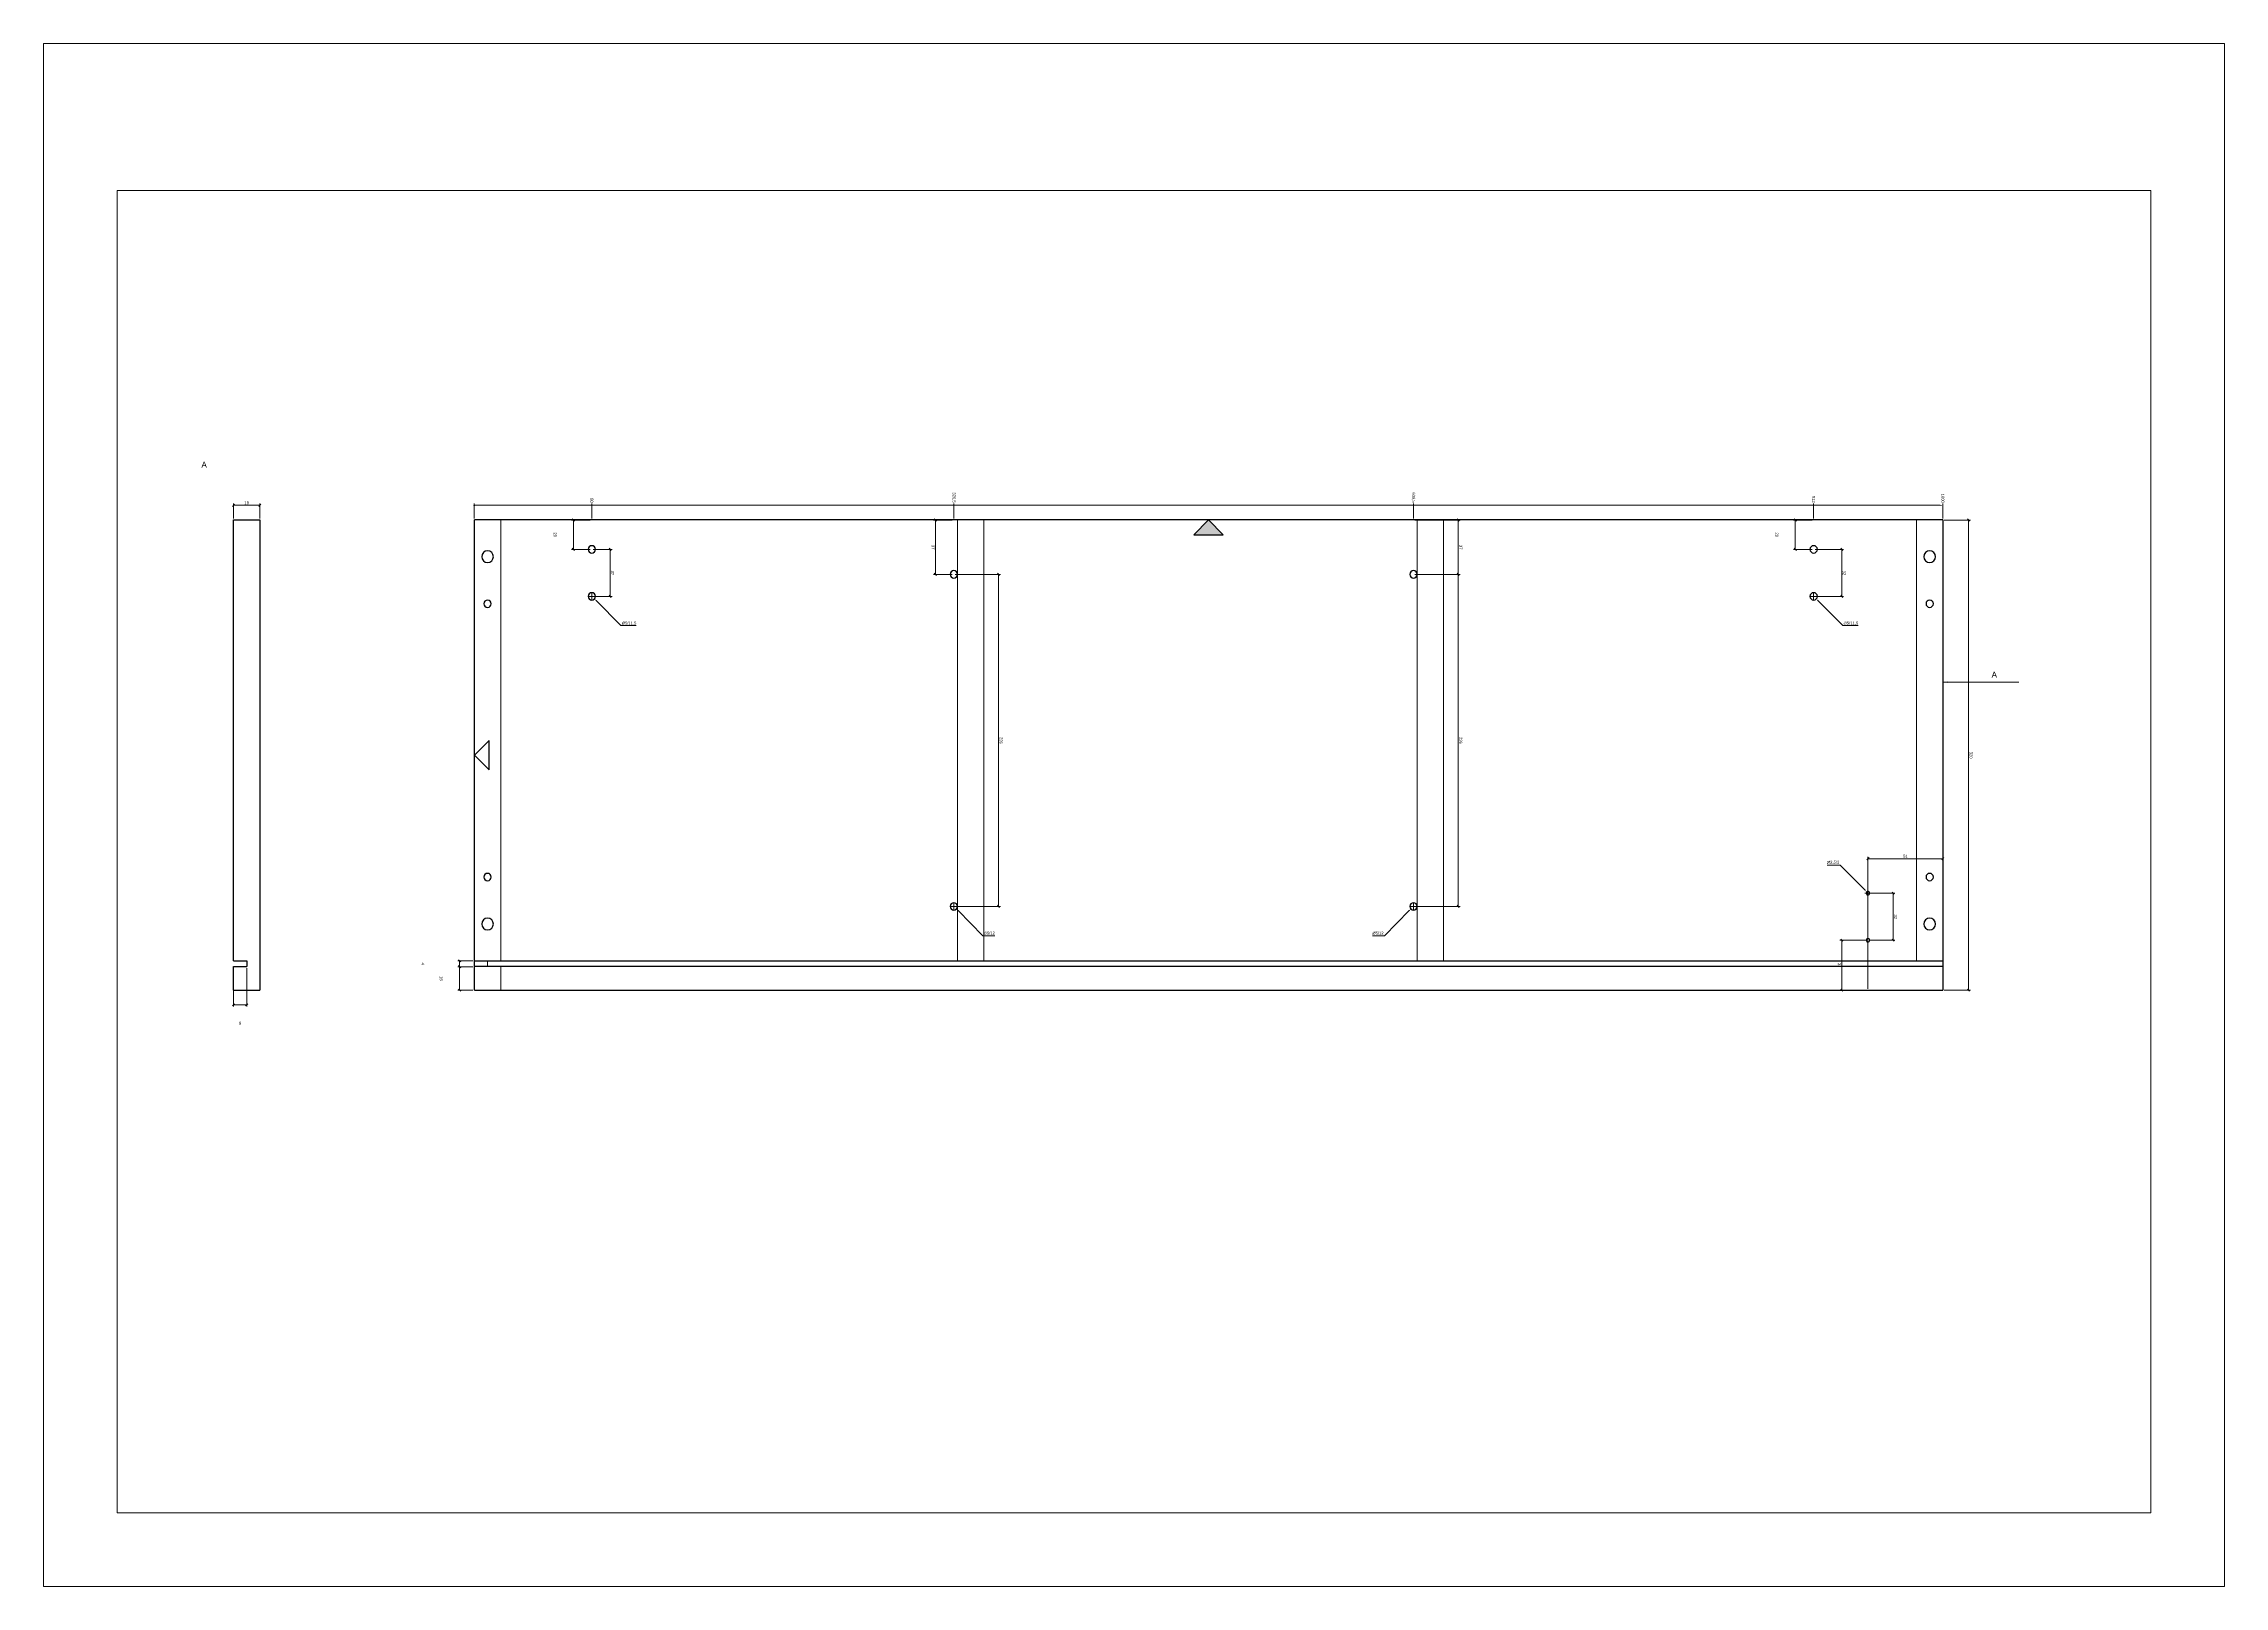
# Paper-space layout 'Left cabinet side' of a CAD drawing. Header units: millimetres. Extents: x -4 to 1481, y -4 to 1046.
import ezdxf

# ---------------------------------------------------------------- set-up
doc = ezdxf.new("R2010")
doc.units = ezdxf.units.MM
doc.layers.get('0').update_dxf_attribs({"true_color": 0xc2c2ced6})
for name, color, linetype, true_color in [('New project_cabinet-001_Left cabinet side_Machining group1_View from above2', 1, 'Continuous', 0xc2ff0000), ('New project_cabinet-001_Left cabinet side_Machining group2_View from above', 1, 'Continuous', 0xc2ff0000), ('New project_cabinet-001_Left cabinet side_Machining group_View from above2', 1, 'Continuous', 0xc2ff0000), ('New project_cabinet-001_Left cabinet side_View from above', 1, 'Continuous', 0xc2ff0000), ('New project_cabinet-001_Left cabinet side_View from right', 1, 'Continuous', 0xc2ff0000)]:
    doc.layers.add(name, color=color, linetype=linetype, true_color=true_color)
doc.layers.add('TitleBlock', color=7, linetype='Continuous')
doc.styles.add('Blum_Dimension', font='arial.ttf', dxfattribs={"height": 2})
doc.styles.add('Blum_ViewInfo', font='arial.ttf', dxfattribs={"height": 4})
doc.dimstyles.new('Blum_Chain', dxfattribs={"dimtxt": 2, "dimasz": 2, "dimexe": 1.25, "dimexo": 1, "dimtad": 0, "dimjust": 4, "dimtih": 1, "dimtoh": 1, "dimtxsty": 'Blum_Dimension', "dimblk1": 'DOTSMALL', "dimsah": 1, "dimcen": 2, "dimadec": 0, "dimazin": 2, "dimtfac": 1, "dimtix": 1, "dimtmove": 0, "dimatfit": 3, "dimldrblk": 'OBLIQUE', "dimfxl": 1, "dimlwd": 5, "dimlwe": 5, "dimarcsym": 0})
doc.dimstyles.new('Blum_Default', dxfattribs={"dimtxt": 2, "dimasz": 1.5, "dimexe": 1.25, "dimexo": 1, "dimtad": 1, "dimtxsty": 'Blum_Dimension', "dimblk": 'OBLIQUE', "dimcen": 2, "dimadec": 0, "dimazin": 2, "dimtfac": 1, "dimtix": 1, "dimtmove": 0, "dimatfit": 3, "dimfxl": 1, "dimlwd": 5, "dimlwe": 5, "dimarcsym": 0})
doc.dimstyles.new('Blum_Default$4', dxfattribs={"dimtxt": 2, "dimasz": 1.5, "dimexe": 1.25, "dimexo": 1, "dimtad": 1, "dimtih": 1, "dimtoh": 1, "dimtxsty": 'Blum_Dimension', "dimblk1": 'OBLIQUE', "dimsah": 1, "dimcen": 2, "dimadec": 0, "dimazin": 2, "dimtfac": 1, "dimtofl": 0, "dimtmove": 0, "dimatfit": 3, "dimfxl": 1, "dimlwd": 5, "dimlwe": 5, "dimarcsym": 0})
doc.dimstyles.new('Blum_ViewInfo', dxfattribs={"dimtxt": 4, "dimasz": 3, "dimexe": 1.25, "dimexo": 1, "dimtad": 1, "dimtxsty": 'Blum_ViewInfo', "dimblk": 'OBLIQUE', "dimcen": 0.09, "dimadec": 0, "dimazin": 2, "dimtfac": 1, "dimtofl": 0, "dimtmove": 0, "dimatfit": 2, "dimfxl": 1, "dimlwd": 20, "dimlwe": 20, "dimarcsym": 0})

# ---------------------------------------------------------------- blocks, each defined once
blk = doc.blocks.new('TitleBlock_Left cabinet side')
at = {"layer": 'TitleBlock', "lineweight": 0}
for points in [[(-0.79, -0.79, 0), (-0.79, 209.21, 0), (296.21, 209.21, 0), (296.21, -0.79, 0)], [(9.21, 9.21, 0), (9.21, 189.21, 0), (286.21, 189.21, 0), (286.21, 9.21, 0)]]:
    blk.add_polyline3d(points, close=True, dxfattribs=at)
blk = doc.blocks.new('_Oblique')
at = {"color": 0, "linetype": 'ByBlock', "lineweight": -2}
blk.add_line((-0.5, -0.5), (0.5, 0.5), dxfattribs=at)
blk = doc.blocks.new('*D127')
at = {"layer": 'Defpoints', "color": 0, "lineweight": 0}
for p in [(125.3, 417.8), (134.3, 417.8), (134.3, 391.8)]:
    blk.add_point(p, dxfattribs=at)
at = {"layer": 'New project_cabinet-001_Left cabinet side_View from right', "color": 0, "lineweight": 5}
for p, q in [((125.3, 416.8), (125.3, 390.6)), ((134.3, 416.8), (134.3, 390.6)), ((125.3, 391.8), (134.3, 391.8))]:
    blk.add_line(p, q, dxfattribs=at)
at = {"layer": 'New project_cabinet-001_Left cabinet side_View from right', "color": 0, "lineweight": 5, "xscale": 1.5, "yscale": 1.5, "zscale": 1.5, "rotation": 180}
blk.add_blockref('_Oblique', (125.3, 391.8), dxfattribs=at)
at = {"layer": 'New project_cabinet-001_Left cabinet side_View from right', "color": 0, "lineweight": 5, "xscale": 1.5, "yscale": 1.5, "zscale": 1.5}
blk.add_blockref('_Oblique', (134.3, 391.8), dxfattribs=at)
at = {"layer": 'New project_cabinet-001_Left cabinet side_View from right', "color": 0, "lineweight": 0, "insert": (129.8, 379.3), "char_height": 2, "attachment_point": 5, "style": 'Blum_Dimension'}
blk.add_mtext('9', dxfattribs=at)
blk = doc.blocks.new('*D130')
at = {"layer": 'Defpoints', "color": 0, "lineweight": 0}
for p in [(143.3, 731.8), (125.3, 721.8), (143.3, 721.8)]:
    blk.add_point(p, dxfattribs=at)
at = {"layer": 'New project_cabinet-001_Left cabinet side_View from right', "color": 0, "lineweight": 5}
for p, q in [((125.3, 722.8), (125.3, 733.1)), ((125.3, 731.8), (143.3, 731.8)), ((143.3, 722.8), (143.3, 733.1))]:
    blk.add_line(p, q, dxfattribs=at)
at = {"layer": 'New project_cabinet-001_Left cabinet side_View from right', "color": 0, "lineweight": 5, "xscale": 1.5, "yscale": 1.5, "zscale": 1.5, "rotation": 180}
blk.add_blockref('_Oblique', (125.3, 731.8), dxfattribs=at)
at = {"layer": 'New project_cabinet-001_Left cabinet side_View from right', "color": 0, "lineweight": 5, "xscale": 1.5, "yscale": 1.5, "zscale": 1.5}
blk.add_blockref('_Oblique', (143.3, 731.8), dxfattribs=at)
at = {"layer": 'New project_cabinet-001_Left cabinet side_View from right', "color": 0, "lineweight": 0, "insert": (134.3, 733.5), "char_height": 2, "attachment_point": 5, "style": 'Blum_Dimension'}
blk.add_mtext('18', dxfattribs=at)
blk = doc.blocks.new('Blum_Trinagle_Outline')
blk.add_lwpolyline([(0, 0), (2, 2), (-2, 2)], close=True)
blk = doc.blocks.new('Blum_Trinagle_Filled')
h = blk.add_hatch(color=256)
h.dxf.hatch_style = 1
h.paths.add_polyline_path([(2, 2), (-2, 2), (0, 0)])
blk.add_lwpolyline([(0, 0), (2, 2), (-2, 2)], close=True)
blk = doc.blocks.new('_DotSmall')
at = {"color": 0, "linetype": 'ByBlock', "const_width": 0.5}
blk.add_lwpolyline([(-0.0625, 0, 1), (0.0625, 0, 1)], format="xyb", close=True, dxfattribs=at)
blk = doc.blocks.new('*D133')
at = {"layer": 'Defpoints', "color": 0, "lineweight": 0}
for p in [(369.3, 731.8), (289.3, 721.8), (369.3, 721.8)]:
    blk.add_point(p, dxfattribs=at)
at = {"layer": 'New project_cabinet-001_Left cabinet side_View from above', "color": 0, "lineweight": 5}
for p, q in [((289.3, 722.8), (289.3, 733.1)), ((289.3, 731.8), (367.3, 731.8)), ((369.3, 722.8), (369.3, 733.1))]:
    blk.add_line(p, q, dxfattribs=at)
at = {"layer": 'New project_cabinet-001_Left cabinet side_View from above', "color": 0, "lineweight": 0}
blk.add_solid([(367.3, 731.5), (367.3, 732.2), (369.3, 731.8)], dxfattribs=at)
at = {"layer": 'New project_cabinet-001_Left cabinet side_View from above', "color": 0, "lineweight": 5, "xscale": 2, "yscale": 2, "zscale": 2, "rotation": 180}
blk.add_blockref('_DotSmall', (289.3, 731.8), dxfattribs=at)
at = {"layer": 'New project_cabinet-001_Left cabinet side_View from above', "color": 0, "lineweight": 0, "insert": (369.3, 735.1), "char_height": 2, "attachment_point": 5, "rotation": 270, "style": 'Blum_Dimension'}
blk.add_mtext('80', dxfattribs=at)
blk = doc.blocks.new('*D136')
at = {"layer": 'Defpoints', "color": 0, "lineweight": 0}
for p in [(615.8, 731.8), (289.3, 721.8), (615.8, 721.8)]:
    blk.add_point(p, dxfattribs=at)
at = {"layer": 'New project_cabinet-001_Left cabinet side_View from above', "color": 0, "lineweight": 5}
for p, q in [((289.3, 722.8), (289.3, 733.1)), ((289.3, 731.8), (613.8, 731.8)), ((615.8, 722.8), (615.8, 733.1))]:
    blk.add_line(p, q, dxfattribs=at)
at = {"layer": 'New project_cabinet-001_Left cabinet side_View from above', "color": 0, "lineweight": 0}
blk.add_solid([(613.8, 731.5), (613.8, 732.2), (615.8, 731.8)], dxfattribs=at)
at = {"layer": 'New project_cabinet-001_Left cabinet side_View from above', "color": 0, "lineweight": 5, "xscale": 2, "yscale": 2, "zscale": 2, "rotation": 180}
blk.add_blockref('_DotSmall', (289.3, 731.8), dxfattribs=at)
at = {"layer": 'New project_cabinet-001_Left cabinet side_View from above', "color": 0, "lineweight": 0, "insert": (615.8, 737.1), "char_height": 2, "attachment_point": 5, "rotation": 270, "style": 'Blum_Dimension'}
blk.add_mtext('326,5', dxfattribs=at)
blk = doc.blocks.new('*D139')
at = {"layer": 'Defpoints', "color": 0, "lineweight": 0}
for p in [(928.8, 731.8), (289.3, 721.8), (928.8, 721.8)]:
    blk.add_point(p, dxfattribs=at)
at = {"layer": 'New project_cabinet-001_Left cabinet side_View from above', "color": 0, "lineweight": 5}
for p, q in [((289.3, 722.8), (289.3, 733.1)), ((289.3, 731.8), (926.8, 731.8)), ((928.8, 722.8), (928.8, 733.1))]:
    blk.add_line(p, q, dxfattribs=at)
at = {"layer": 'New project_cabinet-001_Left cabinet side_View from above', "color": 0, "lineweight": 0}
blk.add_solid([(926.8, 731.5), (926.8, 732.2), (928.8, 731.8)], dxfattribs=at)
at = {"layer": 'New project_cabinet-001_Left cabinet side_View from above', "color": 0, "lineweight": 5, "xscale": 2, "yscale": 2, "zscale": 2, "rotation": 180}
blk.add_blockref('_DotSmall', (289.3, 731.8), dxfattribs=at)
at = {"layer": 'New project_cabinet-001_Left cabinet side_View from above', "color": 0, "lineweight": 0, "insert": (928.8, 737.1), "char_height": 2, "attachment_point": 5, "rotation": 270, "style": 'Blum_Dimension'}
blk.add_mtext('639,5', dxfattribs=at)
blk = doc.blocks.new('*D142')
at = {"layer": 'Defpoints', "color": 0, "lineweight": 0}
for p in [(1201.3, 731.8), (289.3, 721.8), (1201.3, 721.8)]:
    blk.add_point(p, dxfattribs=at)
at = {"layer": 'New project_cabinet-001_Left cabinet side_View from above', "color": 0, "lineweight": 5}
for p, q in [((289.3, 722.8), (289.3, 733.1)), ((289.3, 731.8), (1199.3, 731.8)), ((1201.3, 722.8), (1201.3, 733.1))]:
    blk.add_line(p, q, dxfattribs=at)
at = {"layer": 'New project_cabinet-001_Left cabinet side_View from above', "color": 0, "lineweight": 0}
blk.add_solid([(1199.3, 731.5), (1199.3, 732.2), (1201.3, 731.8)], dxfattribs=at)
at = {"layer": 'New project_cabinet-001_Left cabinet side_View from above', "color": 0, "lineweight": 5, "xscale": 2, "yscale": 2, "zscale": 2, "rotation": 180}
blk.add_blockref('_DotSmall', (289.3, 731.8), dxfattribs=at)
at = {"layer": 'New project_cabinet-001_Left cabinet side_View from above', "color": 0, "lineweight": 0, "insert": (1201.3, 735.9), "char_height": 2, "attachment_point": 5, "rotation": 270, "style": 'Blum_Dimension'}
blk.add_mtext('912', dxfattribs=at)
blk = doc.blocks.new('*D145')
at = {"layer": 'Defpoints', "color": 0, "lineweight": 0}
for p in [(1289.3, 731.8), (289.3, 721.8), (1289.3, 721.8)]:
    blk.add_point(p, dxfattribs=at)
at = {"layer": 'New project_cabinet-001_Left cabinet side_View from above', "color": 0, "lineweight": 5}
for p, q in [((289.3, 722.8), (289.3, 733.1)), ((289.3, 731.8), (1287.3, 731.8)), ((1289.3, 722.8), (1289.3, 733.1))]:
    blk.add_line(p, q, dxfattribs=at)
at = {"layer": 'New project_cabinet-001_Left cabinet side_View from above', "color": 0, "lineweight": 0}
blk.add_solid([(1287.3, 731.5), (1287.3, 732.2), (1289.3, 731.8)], dxfattribs=at)
at = {"layer": 'New project_cabinet-001_Left cabinet side_View from above', "color": 0, "lineweight": 5, "xscale": 2, "yscale": 2, "zscale": 2, "rotation": 180}
blk.add_blockref('_DotSmall', (289.3, 731.8), dxfattribs=at)
at = {"layer": 'New project_cabinet-001_Left cabinet side_View from above', "color": 0, "lineweight": 0, "insert": (1289.3, 736.6), "char_height": 2, "attachment_point": 5, "rotation": 270, "style": 'Blum_Dimension'}
blk.add_mtext('1000', dxfattribs=at)
blk = doc.blocks.new('*D148')
at = {"layer": 'Defpoints', "color": 0, "lineweight": 0}
for p in [(279.3, 417.8), (289.3, 417.8), (289.3, 401.8)]:
    blk.add_point(p, dxfattribs=at)
at = {"layer": 'New project_cabinet-001_Left cabinet side_View from above', "color": 0, "lineweight": 5}
for p, q in [((288.3, 417.8), (278.1, 417.8)), ((279.3, 401.8), (279.3, 417.8)), ((288.3, 401.8), (278.1, 401.8))]:
    blk.add_line(p, q, dxfattribs=at)
at = {"layer": 'New project_cabinet-001_Left cabinet side_View from above', "color": 0, "lineweight": 5, "xscale": 1.5, "yscale": 1.5, "zscale": 1.5}
for p, rotation in [((279.3, 417.8), 90), ((279.3, 401.8), 270)]:
    blk.add_blockref('_Oblique', p, dxfattribs=dict(at, rotation=rotation))
at = {"layer": 'New project_cabinet-001_Left cabinet side_View from above', "color": 0, "lineweight": 0, "insert": (266.8, 409.8), "char_height": 2, "attachment_point": 5, "rotation": 270, "style": 'Blum_Dimension'}
blk.add_mtext('16', dxfattribs=at)
blk = doc.blocks.new('*D151')
at = {"layer": 'Defpoints', "color": 0, "lineweight": 0}
for p in [(279.3, 421.8), (289.3, 421.8), (289.3, 417.8)]:
    blk.add_point(p, dxfattribs=at)
at = {"layer": 'New project_cabinet-001_Left cabinet side_View from above', "color": 0, "lineweight": 5}
for p, q in [((288.3, 421.8), (278.1, 421.8)), ((288.3, 417.8), (278.1, 417.8)), ((279.3, 417.8), (279.3, 421.8))]:
    blk.add_line(p, q, dxfattribs=at)
at = {"layer": 'New project_cabinet-001_Left cabinet side_View from above', "color": 0, "lineweight": 5, "xscale": 1.5, "yscale": 1.5, "zscale": 1.5}
for p, rotation in [((279.3, 421.8), 90), ((279.3, 417.8), 270)]:
    blk.add_blockref('_Oblique', p, dxfattribs=dict(at, rotation=rotation))
at = {"layer": 'New project_cabinet-001_Left cabinet side_View from above', "color": 0, "lineweight": 0, "insert": (254.3, 419.8), "char_height": 2, "attachment_point": 5, "rotation": 270, "style": 'Blum_Dimension'}
blk.add_mtext('4', dxfattribs=at)
blk = doc.blocks.new('*D154')
at = {"layer": 'Defpoints', "color": 0, "lineweight": 0}
for p in [(356.8, 721.8), (369.3, 721.8), (369.3, 701.8)]:
    blk.add_point(p, dxfattribs=at)
at = {"layer": 'New project_cabinet-001_Left cabinet side_View from above', "color": 0, "lineweight": 5}
for p, q in [((368.3, 721.8), (355.6, 721.8)), ((356.8, 701.8), (356.8, 721.8)), ((368.3, 701.8), (355.6, 701.8))]:
    blk.add_line(p, q, dxfattribs=at)
at = {"layer": 'New project_cabinet-001_Left cabinet side_View from above', "color": 0, "lineweight": 5, "xscale": 1.5, "yscale": 1.5, "zscale": 1.5}
for p, rotation in [((356.8, 721.8), 90), ((356.8, 701.8), 270)]:
    blk.add_blockref('_Oblique', p, dxfattribs=dict(at, rotation=rotation))
at = {"layer": 'New project_cabinet-001_Left cabinet side_View from above', "color": 0, "lineweight": 0, "insert": (344.3, 711.8), "char_height": 2, "attachment_point": 5, "rotation": 270, "style": 'Blum_Dimension'}
blk.add_mtext('20', dxfattribs=at)
blk = doc.blocks.new('*D157')
at = {"layer": 'Defpoints', "color": 0, "lineweight": 0}
for p in [(369.3, 701.8), (381.8, 701.8), (369.3, 669.8)]:
    blk.add_point(p, dxfattribs=at)
at = {"layer": 'New project_cabinet-001_Left cabinet side_View from above', "color": 0, "lineweight": 5}
for p, q in [((370.3, 701.8), (383.1, 701.8)), ((381.8, 669.8), (381.8, 701.8)), ((370.3, 669.8), (383.1, 669.8))]:
    blk.add_line(p, q, dxfattribs=at)
at = {"layer": 'New project_cabinet-001_Left cabinet side_View from above', "color": 0, "lineweight": 5, "xscale": 1.5, "yscale": 1.5, "zscale": 1.5}
for p, rotation in [((381.8, 701.8), 90), ((381.8, 669.8), 270)]:
    blk.add_blockref('_Oblique', p, dxfattribs=dict(at, rotation=rotation))
at = {"layer": 'New project_cabinet-001_Left cabinet side_View from above', "color": 0, "lineweight": 0, "insert": (383.5, 685.8), "char_height": 2, "attachment_point": 5, "rotation": 270, "style": 'Blum_Dimension'}
blk.add_mtext('32', dxfattribs=at)
blk = doc.blocks.new('*D160')
at = {"layer": 'Defpoints', "color": 0, "lineweight": 0}
for p in [(603.3, 721.8), (615.8, 721.8), (615.8, 684.8)]:
    blk.add_point(p, dxfattribs=at)
at = {"layer": 'New project_cabinet-001_Left cabinet side_View from above', "color": 0, "lineweight": 5}
for p, q in [((614.8, 721.8), (602.1, 721.8)), ((603.3, 684.8), (603.3, 721.8)), ((614.8, 684.8), (602.1, 684.8))]:
    blk.add_line(p, q, dxfattribs=at)
at = {"layer": 'New project_cabinet-001_Left cabinet side_View from above', "color": 0, "lineweight": 5, "xscale": 1.5, "yscale": 1.5, "zscale": 1.5}
for p, rotation in [((603.3, 721.8), 90), ((603.3, 684.8), 270)]:
    blk.add_blockref('_Oblique', p, dxfattribs=dict(at, rotation=rotation))
at = {"layer": 'New project_cabinet-001_Left cabinet side_View from above', "color": 0, "lineweight": 0, "insert": (601.7, 703.3), "char_height": 2, "attachment_point": 5, "rotation": 270, "style": 'Blum_Dimension'}
blk.add_mtext('37', dxfattribs=at)
blk = doc.blocks.new('*D163')
at = {"layer": 'Defpoints', "color": 0, "lineweight": 0}
for p in [(615.8, 684.8), (646.3, 684.8), (615.8, 458.8)]:
    blk.add_point(p, dxfattribs=at)
at = {"layer": 'New project_cabinet-001_Left cabinet side_View from above', "color": 0, "lineweight": 5}
for p, q in [((616.8, 684.8), (647.6, 684.8)), ((646.3, 458.8), (646.3, 684.8)), ((616.8, 458.8), (647.6, 458.8))]:
    blk.add_line(p, q, dxfattribs=at)
at = {"layer": 'New project_cabinet-001_Left cabinet side_View from above', "color": 0, "lineweight": 5, "xscale": 1.5, "yscale": 1.5, "zscale": 1.5}
for p, rotation in [((646.3, 684.8), 90), ((646.3, 458.8), 270)]:
    blk.add_blockref('_Oblique', p, dxfattribs=dict(at, rotation=rotation))
at = {"layer": 'New project_cabinet-001_Left cabinet side_View from above', "color": 0, "lineweight": 0, "insert": (648, 571.8), "char_height": 2, "attachment_point": 5, "rotation": 270, "style": 'Blum_Dimension'}
blk.add_mtext('226', dxfattribs=at)
blk = doc.blocks.new('*D166')
at = {"layer": 'Defpoints', "color": 0, "lineweight": 0}
for p in [(928.8, 684.8), (959.3, 684.8), (928.8, 458.8)]:
    blk.add_point(p, dxfattribs=at)
at = {"layer": 'New project_cabinet-001_Left cabinet side_View from above', "color": 0, "lineweight": 5}
for p, q in [((929.8, 684.8), (960.6, 684.8)), ((959.3, 458.8), (959.3, 684.8)), ((929.8, 458.8), (960.6, 458.8))]:
    blk.add_line(p, q, dxfattribs=at)
at = {"layer": 'New project_cabinet-001_Left cabinet side_View from above', "color": 0, "lineweight": 5, "xscale": 1.5, "yscale": 1.5, "zscale": 1.5}
for p, rotation in [((959.3, 684.8), 90), ((959.3, 458.8), 270)]:
    blk.add_blockref('_Oblique', p, dxfattribs=dict(at, rotation=rotation))
at = {"layer": 'New project_cabinet-001_Left cabinet side_View from above', "color": 0, "lineweight": 0, "insert": (961, 571.8), "char_height": 2, "attachment_point": 5, "rotation": 270, "style": 'Blum_Dimension'}
blk.add_mtext('226', dxfattribs=at)
blk = doc.blocks.new('*D169')
at = {"layer": 'Defpoints', "color": 0, "lineweight": 0}
for p in [(928.8, 721.8), (959.3, 721.8), (928.8, 684.8)]:
    blk.add_point(p, dxfattribs=at)
at = {"layer": 'New project_cabinet-001_Left cabinet side_View from above', "color": 0, "lineweight": 5}
for p, q in [((929.8, 721.8), (960.6, 721.8)), ((959.3, 684.8), (959.3, 721.8)), ((929.8, 684.8), (960.6, 684.8))]:
    blk.add_line(p, q, dxfattribs=at)
at = {"layer": 'New project_cabinet-001_Left cabinet side_View from above', "color": 0, "lineweight": 5, "xscale": 1.5, "yscale": 1.5, "zscale": 1.5}
for p, rotation in [((959.3, 721.8), 90), ((959.3, 684.8), 270)]:
    blk.add_blockref('_Oblique', p, dxfattribs=dict(at, rotation=rotation))
at = {"layer": 'New project_cabinet-001_Left cabinet side_View from above', "color": 0, "lineweight": 0, "insert": (961, 703.3), "char_height": 2, "attachment_point": 5, "rotation": 270, "style": 'Blum_Dimension'}
blk.add_mtext('37', dxfattribs=at)
blk = doc.blocks.new('*D172')
at = {"layer": 'Defpoints', "color": 0, "lineweight": 0}
for p in [(1188.8, 721.8), (1201.3, 721.8), (1201.3, 701.8)]:
    blk.add_point(p, dxfattribs=at)
at = {"layer": 'New project_cabinet-001_Left cabinet side_View from above', "color": 0, "lineweight": 5}
for p, q in [((1200.3, 721.8), (1187.6, 721.8)), ((1188.8, 701.8), (1188.8, 721.8)), ((1200.3, 701.8), (1187.6, 701.8))]:
    blk.add_line(p, q, dxfattribs=at)
at = {"layer": 'New project_cabinet-001_Left cabinet side_View from above', "color": 0, "lineweight": 5, "xscale": 1.5, "yscale": 1.5, "zscale": 1.5}
for p, rotation in [((1188.8, 721.8), 90), ((1188.8, 701.8), 270)]:
    blk.add_blockref('_Oblique', p, dxfattribs=dict(at, rotation=rotation))
at = {"layer": 'New project_cabinet-001_Left cabinet side_View from above', "color": 0, "lineweight": 0, "insert": (1176.3, 711.8), "char_height": 2, "attachment_point": 5, "rotation": 270, "style": 'Blum_Dimension'}
blk.add_mtext('20', dxfattribs=at)
blk = doc.blocks.new('*D175')
at = {"layer": 'Defpoints', "color": 0, "lineweight": 0}
for p in [(1220.5, 435.8), (1238.3, 435.8), (1238.3, 401.8)]:
    blk.add_point(p, dxfattribs=at)
at = {"layer": 'New project_cabinet-001_Left cabinet side_View from above', "color": 0, "lineweight": 5}
for p, q in [((1237.3, 435.8), (1219.2, 435.8)), ((1220.5, 401.8), (1220.5, 435.8)), ((1237.3, 401.8), (1219.2, 401.8))]:
    blk.add_line(p, q, dxfattribs=at)
at = {"layer": 'New project_cabinet-001_Left cabinet side_View from above', "color": 0, "lineweight": 5, "xscale": 1.5, "yscale": 1.5, "zscale": 1.5}
for p, rotation in [((1220.5, 435.8), 90), ((1220.5, 401.8), 270)]:
    blk.add_blockref('_Oblique', p, dxfattribs=dict(at, rotation=rotation))
at = {"layer": 'New project_cabinet-001_Left cabinet side_View from above', "color": 0, "lineweight": 0, "insert": (1218.8, 418.8), "char_height": 2, "attachment_point": 5, "rotation": 270, "style": 'Blum_Dimension'}
blk.add_mtext('34', dxfattribs=at)
blk = doc.blocks.new('*D178')
at = {"layer": 'Defpoints', "color": 0, "lineweight": 0}
for p in [(1201.3, 701.8), (1220.5, 701.8), (1201.3, 669.8)]:
    blk.add_point(p, dxfattribs=at)
at = {"layer": 'New project_cabinet-001_Left cabinet side_View from above', "color": 0, "lineweight": 5}
for p, q in [((1202.3, 701.8), (1221.7, 701.8)), ((1220.5, 669.8), (1220.5, 701.8)), ((1202.3, 669.8), (1221.7, 669.8))]:
    blk.add_line(p, q, dxfattribs=at)
at = {"layer": 'New project_cabinet-001_Left cabinet side_View from above', "color": 0, "lineweight": 5, "xscale": 1.5, "yscale": 1.5, "zscale": 1.5}
for p, rotation in [((1220.5, 701.8), 90), ((1220.5, 669.8), 270)]:
    blk.add_blockref('_Oblique', p, dxfattribs=dict(at, rotation=rotation))
at = {"layer": 'New project_cabinet-001_Left cabinet side_View from above', "color": 0, "lineweight": 0, "insert": (1222.1, 685.8), "char_height": 2, "attachment_point": 5, "rotation": 270, "style": 'Blum_Dimension'}
blk.add_mtext('32', dxfattribs=at)
blk = doc.blocks.new('*D181')
at = {"layer": 'Defpoints', "color": 0, "lineweight": 0}
for p in [(1238.3, 467.8), (1255.5, 467.8), (1238.3, 435.8)]:
    blk.add_point(p, dxfattribs=at)
at = {"layer": 'New project_cabinet-001_Left cabinet side_View from above', "color": 0, "lineweight": 5}
for p, q in [((1239.3, 467.8), (1256.7, 467.8)), ((1255.5, 435.8), (1255.5, 467.8)), ((1239.3, 435.8), (1256.7, 435.8))]:
    blk.add_line(p, q, dxfattribs=at)
at = {"layer": 'New project_cabinet-001_Left cabinet side_View from above', "color": 0, "lineweight": 5, "xscale": 1.5, "yscale": 1.5, "zscale": 1.5}
for p, rotation in [((1255.5, 467.8), 90), ((1255.5, 435.8), 270)]:
    blk.add_blockref('_Oblique', p, dxfattribs=dict(at, rotation=rotation))
at = {"layer": 'New project_cabinet-001_Left cabinet side_View from above', "color": 0, "lineweight": 0, "insert": (1257.1, 451.8), "char_height": 2, "attachment_point": 5, "rotation": 270, "style": 'Blum_Dimension'}
blk.add_mtext('32', dxfattribs=at)
blk = doc.blocks.new('*D184')
at = {"layer": 'Defpoints', "color": 0, "lineweight": 0}
for p in [(1289.3, 491.3), (1238.3, 401.8), (1289.3, 401.8)]:
    blk.add_point(p, dxfattribs=at)
at = {"layer": 'New project_cabinet-001_Left cabinet side_View from above', "color": 0, "lineweight": 5}
for p, q in [((1238.3, 402.8), (1238.3, 492.6)), ((1238.3, 491.3), (1289.3, 491.3)), ((1289.3, 402.8), (1289.3, 492.6))]:
    blk.add_line(p, q, dxfattribs=at)
at = {"layer": 'New project_cabinet-001_Left cabinet side_View from above', "color": 0, "lineweight": 5, "xscale": 1.5, "yscale": 1.5, "zscale": 1.5, "rotation": 180}
blk.add_blockref('_Oblique', (1238.3, 491.3), dxfattribs=at)
at = {"layer": 'New project_cabinet-001_Left cabinet side_View from above', "color": 0, "lineweight": 5, "xscale": 1.5, "yscale": 1.5, "zscale": 1.5}
blk.add_blockref('_Oblique', (1289.3, 491.3), dxfattribs=at)
at = {"layer": 'New project_cabinet-001_Left cabinet side_View from above', "color": 0, "lineweight": 0, "insert": (1263.8, 493), "char_height": 2, "attachment_point": 5, "style": 'Blum_Dimension'}
blk.add_mtext('51', dxfattribs=at)
blk = doc.blocks.new('*D187')
at = {"layer": 'Defpoints', "color": 0, "lineweight": 0}
for p in [(930.6, 460.6), (927.1, 457.1)]:
    blk.add_point(p, dxfattribs=at)
at = {"layer": 'New project_cabinet-001_Left cabinet side_Machining group_View from above2', "color": 0, "lineweight": 5}
for p, q in [((928.8, 456.8), (928.8, 460.8)), ((909, 438.9), (926, 456)), ((926.8, 458.8), (930.8, 458.8)), ((901, 438.9), (909, 438.9))]:
    blk.add_line(p, q, dxfattribs=at)
at = {"layer": 'New project_cabinet-001_Left cabinet side_Machining group_View from above2', "color": 0, "lineweight": 0}
blk.add_solid([(925.8, 456.2), (926.2, 455.8), (927.1, 457.1)], dxfattribs=at)
at = {"layer": 'New project_cabinet-001_Left cabinet side_Machining group_View from above2', "color": 0, "lineweight": 0, "insert": (904.7, 440.6), "char_height": 2, "attachment_point": 5, "style": 'Blum_Dimension'}
blk.add_mtext('∅5/12', dxfattribs=at)
blk = doc.blocks.new('*D190')
at = {"layer": 'Defpoints', "color": 0, "lineweight": 0}
for p in [(614.1, 460.6), (617.6, 457.1)]:
    blk.add_point(p, dxfattribs=at)
at = {"layer": 'New project_cabinet-001_Left cabinet side_Machining group_View from above2', "color": 0, "lineweight": 5}
for p, q in [((615.8, 456.8), (615.8, 460.8)), ((613.8, 458.8), (617.8, 458.8)), ((635.7, 438.9), (618.7, 456)), ((643.7, 438.9), (635.7, 438.9))]:
    blk.add_line(p, q, dxfattribs=at)
at = {"layer": 'New project_cabinet-001_Left cabinet side_Machining group_View from above2', "color": 0, "lineweight": 0}
blk.add_solid([(618.9, 456.2), (618.5, 455.8), (617.6, 457.1)], dxfattribs=at)
at = {"layer": 'New project_cabinet-001_Left cabinet side_Machining group_View from above2', "color": 0, "lineweight": 0, "insert": (640, 440.6), "char_height": 2, "attachment_point": 5, "style": 'Blum_Dimension'}
blk.add_mtext('∅5/12', dxfattribs=at)
blk = doc.blocks.new('*D193')
at = {"layer": 'Defpoints', "color": 0, "lineweight": 0}
for p in [(1199.6, 671.6), (1203.1, 668.1)]:
    blk.add_point(p, dxfattribs=at)
at = {"layer": 'New project_cabinet-001_Left cabinet side_Machining group1_View from above2', "color": 0, "lineweight": 5}
for p, q in [((1199.3, 669.8), (1203.3, 669.8)), ((1201.3, 667.8), (1201.3, 671.8)), ((1221.2, 649.9), (1204.2, 667)), ((1231.6, 649.9), (1221.2, 649.9))]:
    blk.add_line(p, q, dxfattribs=at)
at = {"layer": 'New project_cabinet-001_Left cabinet side_Machining group1_View from above2', "color": 0, "lineweight": 0}
blk.add_solid([(1204.4, 667.2), (1204, 666.8), (1203.1, 668.1)], dxfattribs=at)
at = {"layer": 'New project_cabinet-001_Left cabinet side_Machining group1_View from above2', "color": 0, "lineweight": 0, "insert": (1226.7, 651.6), "char_height": 2, "attachment_point": 5, "style": 'Blum_Dimension'}
blk.add_mtext('∅5/11.5', dxfattribs=at)
blk = doc.blocks.new('*D196')
at = {"layer": 'Defpoints', "color": 0, "lineweight": 0}
for p in [(367.6, 671.6), (371.1, 668.1)]:
    blk.add_point(p, dxfattribs=at)
at = {"layer": 'New project_cabinet-001_Left cabinet side_Machining group1_View from above2', "color": 0, "lineweight": 5}
for p, q in [((367.3, 669.8), (371.3, 669.8)), ((369.3, 667.8), (369.3, 671.8)), ((389.2, 649.9), (372.2, 667)), ((399.6, 649.9), (389.2, 649.9))]:
    blk.add_line(p, q, dxfattribs=at)
at = {"layer": 'New project_cabinet-001_Left cabinet side_Machining group1_View from above2', "color": 0, "lineweight": 0}
blk.add_solid([(372.4, 667.2), (372, 666.8), (371.1, 668.1)], dxfattribs=at)
at = {"layer": 'New project_cabinet-001_Left cabinet side_Machining group1_View from above2', "color": 0, "lineweight": 0, "insert": (394.7, 651.6), "char_height": 2, "attachment_point": 5, "style": 'Blum_Dimension'}
blk.add_mtext('∅5/11.5', dxfattribs=at)
blk = doc.blocks.new('*D199')
at = {"layer": 'Defpoints', "color": 0, "lineweight": 0}
for p in [(1237.5, 468.7), (1239.2, 466.9)]:
    blk.add_point(p, dxfattribs=at)
at = {"layer": 'New project_cabinet-001_Left cabinet side_Machining group2_View from above', "color": 0, "lineweight": 5}
for p, q in [((1210.6, 486.8), (1219.3, 486.8)), ((1219.3, 486.8), (1236.4, 469.8)), ((1236.3, 467.8), (1240.3, 467.8)), ((1238.3, 465.8), (1238.3, 469.8))]:
    blk.add_line(p, q, dxfattribs=at)
at = {"layer": 'New project_cabinet-001_Left cabinet side_Machining group2_View from above', "color": 0, "lineweight": 0}
blk.add_solid([(1236.6, 469.9), (1236.2, 469.6), (1237.5, 468.7)], dxfattribs=at)
at = {"layer": 'New project_cabinet-001_Left cabinet side_Machining group2_View from above', "color": 0, "lineweight": 0, "insert": (1214.6, 488.7), "char_height": 2, "attachment_point": 5, "style": 'Blum_Dimension'}
blk.add_mtext('∅2,5/3', dxfattribs=at)
blk = doc.blocks.new('*D202')
at = {"layer": 'Defpoints', "color": 0, "lineweight": 0}
for p in [(1289.3, 721.8), (1306.8, 721.8), (1289.3, 401.8)]:
    blk.add_point(p, dxfattribs=at)
at = {"layer": 'New project_cabinet-001_Left cabinet side_View from above', "color": 0, "lineweight": 5}
for p, q in [((1290.3, 721.8), (1308.1, 721.8)), ((1306.8, 401.8), (1306.8, 721.8)), ((1290.3, 401.8), (1308.1, 401.8))]:
    blk.add_line(p, q, dxfattribs=at)
at = {"layer": 'New project_cabinet-001_Left cabinet side_View from above', "color": 0, "lineweight": 5, "xscale": 1.5, "yscale": 1.5, "zscale": 1.5}
for p, rotation in [((1306.8, 721.8), 90), ((1306.8, 401.8), 270)]:
    blk.add_blockref('_Oblique', p, dxfattribs=dict(at, rotation=rotation))
at = {"layer": 'New project_cabinet-001_Left cabinet side_View from above', "color": 0, "lineweight": 0, "insert": (1308.5, 561.8), "char_height": 2, "attachment_point": 5, "rotation": 270, "style": 'Blum_Dimension'}
blk.add_mtext('320', dxfattribs=at)

psp = doc.layouts.new('Left cabinet side')

# ---------------------------------------------------------------- linework, layer by layer
at = {"linetype": 'Continuous', "lineweight": 30}
for p, q in [((125.35, 704.328), (125.35, 721.828)), ((125.35, 721.828), (143.35, 721.828)), ((143.35, 721.828), (143.35, 401.828)), ((289.35, 421.828), (289.35, 721.828)), ((1289.35, 721.828), (289.35, 721.828)), ((1289.35, 721.828), (1289.35, 421.828)), ((125.35, 700.828), (125.35, 704.328)), ((125.35, 699.328), (125.35, 700.828)), ((125.35, 692.828), (125.35, 699.328)), ((125.35, 687.328), (125.35, 692.828)), ((125.35, 682.328), (125.35, 687.328)), ((125.35, 672.328), (125.35, 682.328)), ((125.35, 667.328), (125.35, 672.328)), ((125.35, 662.328), (125.35, 667.328)), ((125.35, 481.328), (125.35, 662.328)), ((125.35, 476.328), (125.35, 481.328)), ((125.35, 469.078), (125.35, 476.328)), ((125.35, 466.578), (125.35, 469.078)), ((125.35, 461.328), (125.35, 466.578)), ((125.35, 456.328), (125.35, 461.328)), ((125.35, 450.828), (125.35, 456.328)), ((125.35, 442.828), (125.35, 450.828)), ((125.35, 437.078), (125.35, 442.828)), ((125.35, 434.578), (125.35, 437.078)), ((125.35, 421.828), (125.35, 434.578)), ((125.35, 421.828), (134.35, 421.828)), ((125.35, 417.828), (134.35, 417.828)), ((125.35, 401.828), (125.35, 417.828)), ((134.35, 421.828), (134.35, 417.828)), ((289.35, 421.828), (1289.35, 421.828)), ((289.35, 417.828), (289.35, 421.828)), ((1289.35, 417.828), (289.35, 417.828)), ((289.35, 401.828), (289.35, 417.828)), ((1289.35, 421.828), (1289.35, 417.828)), ((1289.35, 417.828), (1289.35, 401.828)), ((125.35, 401.828), (143.35, 401.828)), ((289.35, 401.828), (1289.35, 401.828))]:
    psp.add_line(p, q, dxfattribs=at)
at = {"linetype": 'Continuous', "lineweight": 5}
for p, q in [((289.35, 721.828), (289.35, 401.828)), ((307.35, 721.828), (289.35, 721.828)), ((307.35, 421.828), (307.35, 721.828)), ((618.35, 421.828), (618.35, 721.828)), ((636.35, 721.828), (618.35, 721.828)), ((636.35, 721.828), (636.35, 421.828)), ((931.35, 421.828), (931.35, 721.828)), ((949.35, 721.828), (931.35, 721.828)), ((949.35, 721.828), (949.35, 421.828)), ((1271.35, 721.828), (1271.35, 421.828)), ((1271.35, 721.828), (1289.35, 721.828)), ((1289.35, 421.828), (1289.35, 721.828)), ((298.35, 417.828), (298.35, 421.828)), ((307.35, 421.828), (298.35, 421.828)), ((307.35, 417.828), (298.35, 417.828)), ((307.35, 401.828), (307.35, 417.828)), ((636.35, 421.828), (618.35, 421.828)), ((949.35, 421.828), (931.35, 421.828)), ((1271.35, 421.828), (1289.35, 421.828)), ((307.35, 401.828), (289.35, 401.828))]:
    psp.add_line(p, q, dxfattribs=at)
at = {"linetype": 'Continuous', "lineweight": 30, "extrusion": (0, 0, -1)}
for centre, radius in [((-298.35, 696.828), 4), ((-369.35, 701.828), 2.5), ((-1201.35, 701.828), 2.5), ((-1280.35, 696.828), 4), ((-615.85, 684.828), 2.5), ((-928.85, 684.828), 2.5), ((-369.35, 669.828), 2.5), ((-1201.35, 669.828), 2.5), ((-298.35, 664.828), 2.5), ((-1280.35, 664.828), 2.5), ((-298.35, 478.828), 2.5), ((-1280.35, 478.828), 2.5), ((-615.85, 458.828), 2.5), ((-928.85, 458.828), 2.5), ((-1238.35, 467.828), 1.25), ((-298.35, 446.828), 4), ((-1280.35, 446.828), 4), ((-1238.35, 435.828), 1.25)]:
    psp.add_circle(centre, radius, dxfattribs=at)

# ---------------------------------------------------------------- block references
at = {"lineweight": 0, "xscale": 5, "yscale": 5, "zscale": 5}
psp.add_blockref('TitleBlock_Left cabinet side', (0, 0), dxfattribs=at)
at = {"layer": 'New project_cabinet-001_Left cabinet side_View from above', "lineweight": 0, "xscale": 5, "yscale": 5, "zscale": 5}
for name, p, rotation in [('Blum_Trinagle_Filled', (789.35, 721.828), 180), ('Blum_Trinagle_Outline', (289.35, 561.828), 270)]:
    psp.add_blockref(name, p, dxfattribs=dict(at, rotation=rotation))

# ---------------------------------------------------------------- texts
at = {"lineweight": 0, "char_height": 4, "attachment_point": 7, "style": 'Blum_ViewInfo'}
for insert in [(103.475, 757.453), (1322.475, 614.553)]:
    psp.add_mtext('A', dxfattribs=dict(at, insert=insert))

# ---------------------------------------------------------------- dimensions: what is measured, and where the dimension line sits
at = {"layer": 'New project_cabinet-001_Left cabinet side_Machining group1_View from above2', "lineweight": 0}
for p1, p2, picture, middle in [((367.582, 671.595), (371.117, 668.06), '*D196', (394.72, 649.94)), ((1199.582, 671.595), (1203.117, 668.06), '*D193', (1226.72, 649.94))]:
    dim = psp.add_diameter_dim_2p(p1=p1, p2=p2, dimstyle='Blum_Default$4', override={"dimscale": 0, "dimpost": '/11.5'}, dxfattribs=at)
    dim.commit()
    dim.dimension.update_dxf_attribs({"geometry": picture, "text_midpoint": middle, "dimtype": 163})
at = {"layer": 'New project_cabinet-001_Left cabinet side_Machining group2_View from above', "lineweight": 0}
dim = psp.add_diameter_dim_2p(p1=(1239.234, 466.944), p2=(1237.466, 468.712), dimstyle='Blum_Default$4', override={"dimscale": 0, "dimpost": '/3'}, dxfattribs=at)
dim.commit()
dim.dimension.update_dxf_attribs({"geometry": '*D199', "text_midpoint": (1214.648, 486.831), "dimtype": 163})
at = {"layer": 'New project_cabinet-001_Left cabinet side_Machining group_View from above2', "lineweight": 0}
for p1, p2, picture, middle in [((614.082, 460.595), (617.617, 457.06), '*D190', (640.037, 438.94)), ((930.617, 460.595), (927.082, 457.06), '*D187', (904.662, 438.94))]:
    dim = psp.add_diameter_dim_2p(p1=p1, p2=p2, dimstyle='Blum_Default$4', override={"dimscale": 0, "dimpost": '/12'}, dxfattribs=at)
    dim.commit()
    dim.dimension.update_dxf_attribs({"geometry": picture, "text_midpoint": middle, "dimtype": 163})
at = {"layer": 'New project_cabinet-001_Left cabinet side_View from above', "lineweight": 0}
for base, p1, p2, dimstyle, picture, middle in [((928.85, 731.828), (289.35, 721.828), (928.85, 721.828), 'Blum_Chain', '*D139', (928.85, 737.09)), ((615.85, 731.828), (289.35, 721.828), (615.85, 721.828), 'Blum_Chain', '*D136', (615.85, 737.084)), ((1289.35, 731.828), (289.35, 721.828), (1289.35, 721.828), 'Blum_Chain', '*D145', (1289.35, 736.591)), ((1201.35, 731.828), (289.35, 721.828), (1201.35, 721.828), 'Blum_Chain', '*D142', (1201.35, 735.902)), ((369.35, 731.828), (289.35, 721.828), (369.35, 721.828), 'Blum_Chain', '*D133', (369.35, 735.133)), ((1289.35, 491.328), (1238.35, 401.828), (1289.35, 401.828), 'Blum_Default', '*D184', (1263.85, 492.974))]:
    dim = psp.add_linear_dim(base=base, p1=p1, p2=p2, dimstyle=dimstyle, override={"dimscale": 0}, dxfattribs=at)
    dim.commit()
    dim.dimension.update_dxf_attribs({"geometry": picture, "text_midpoint": middle})
for base, p1, p2, picture, middle in [((356.85, 721.828), (369.35, 701.828), (369.35, 721.828), '*D154', (344.35, 711.828)), ((1188.85, 721.828), (1201.35, 701.828), (1201.35, 721.828), '*D172', (1176.35, 711.828)), ((279.35, 421.828), (289.35, 417.828), (289.35, 421.828), '*D151', (254.35, 419.828)), ((279.35, 417.828), (289.35, 401.828), (289.35, 417.828), '*D148', (266.85, 409.828))]:
    dim = psp.add_linear_dim(base=base, p1=p1, p2=p2, angle=90, dimstyle='Blum_Default', override={"dimscale": 0, "dimtad": 4, "dimtmove": 2}, dxfattribs=at)
    dim.commit()
    dim.dimension.update_dxf_attribs({"geometry": picture, "text_midpoint": middle, "dimtype": 160})
for base, p1, p2, override, picture, middle in [((603.35, 721.828), (615.85, 684.828), (615.85, 721.828), {"dimscale": 0, "dimtad": 4}, '*D160', (601.703, 703.328)), ((959.35, 721.828), (928.85, 684.828), (928.85, 721.828), {"dimscale": 0}, '*D169', (960.997, 703.328)), ((1306.85, 721.828), (1289.35, 401.828), (1289.35, 721.828), {"dimscale": 0}, '*D202', (1308.497, 561.828)), ((381.85, 701.828), (369.35, 669.828), (369.35, 701.828), {"dimscale": 0}, '*D157', (383.497, 685.828)), ((1220.475, 701.828), (1201.35, 669.828), (1201.35, 701.828), {"dimscale": 0}, '*D178', (1222.122, 685.828)), ((646.35, 684.828), (615.85, 458.828), (615.85, 684.828), {"dimscale": 0}, '*D163', (647.996, 571.828)), ((959.35, 684.828), (928.85, 458.828), (928.85, 684.828), {"dimscale": 0}, '*D166', (960.996, 571.828)), ((1255.475, 467.828), (1238.35, 435.828), (1238.35, 467.828), {"dimscale": 0}, '*D181', (1257.122, 451.828)), ((1220.475, 435.828), (1238.35, 401.828), (1238.35, 435.828), {"dimscale": 0, "dimtad": 4}, '*D175', (1218.828, 418.828))]:
    dim = psp.add_linear_dim(base=base, p1=p1, p2=p2, angle=90, dimstyle='Blum_Default', override=override, dxfattribs=at)
    dim.commit()
    dim.dimension.update_dxf_attribs({"geometry": picture, "text_midpoint": middle})
at = {"layer": 'New project_cabinet-001_Left cabinet side_View from right', "lineweight": 0}
dim = psp.add_linear_dim(base=(143.35, 731.828), p1=(125.35, 721.828), p2=(143.35, 721.828), dimstyle='Blum_Default', override={"dimscale": 0}, dxfattribs=at)
dim.commit()
dim.dimension.update_dxf_attribs({"geometry": '*D130', "text_midpoint": (134.35, 733.474)})
dim = psp.add_linear_dim(base=(134.35, 391.828), p1=(125.35, 417.828), p2=(134.35, 417.828), dimstyle='Blum_Default', override={"dimscale": 0, "dimtad": 4, "dimtmove": 2}, dxfattribs=at)
dim.commit()
dim.dimension.update_dxf_attribs({"geometry": '*D127', "text_midpoint": (129.85, 379.328), "dimtype": 160})

# ---------------------------------------------------------------- leaders
at = {"lineweight": 0}
psp.add_leader([(1289.35, 611.428), (1341.151, 611.428)], dimstyle='Blum_ViewInfo', override={"dimscale": 0}, dxfattribs=at)

doc.saveas('drawing.dxf')
